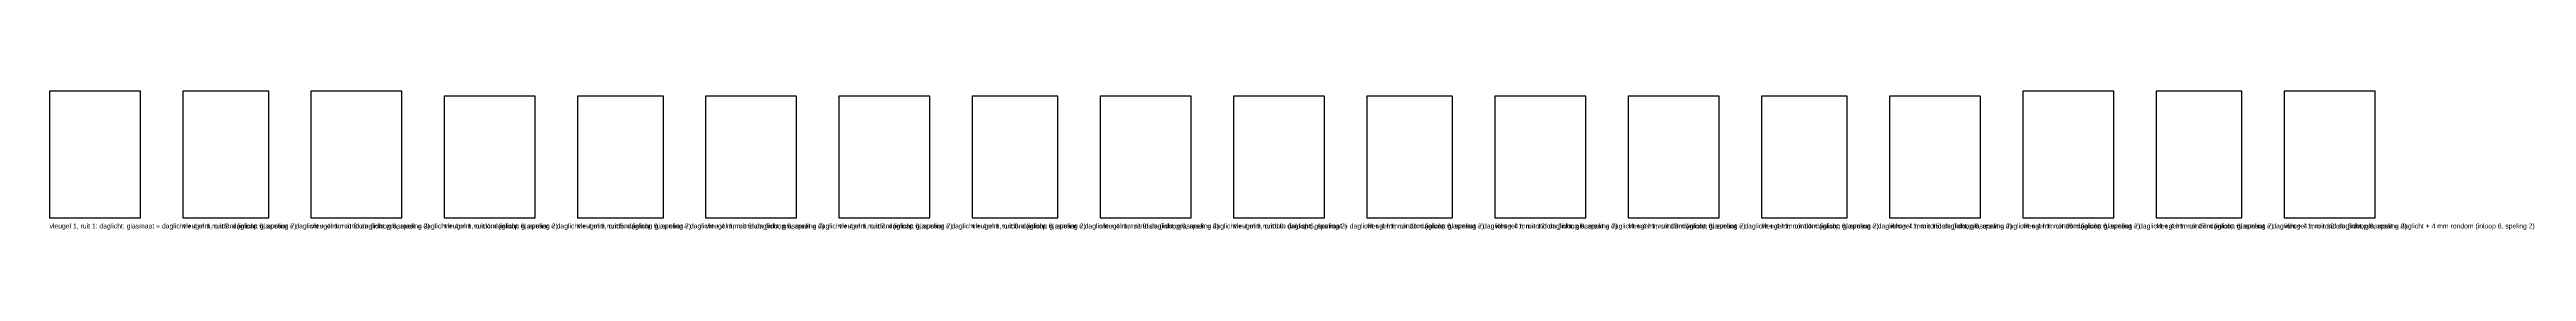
# Model space of a CAD drawing. Header units: millimetres. Extents: x 0 to 7042, y -34 to 362.
import ezdxf

# ---------------------------------------------------------------- set-up
doc = ezdxf.new("R2010")
doc.units = ezdxf.units.MM

msp = doc.modelspace()

# ---------------------------------------------------------------- linework, layer by layer
at = {"layer": 'DAGLICHT'}
for p, q in [((259, 361.8333), (0, 361.8333)), ((0, 361.8333), (0, 0)), ((259, 0), (259, 361.8333)), ((623, 361.8333), (379, 361.8333)), ((379, 361.8333), (379, 0)), ((623, 0), (623, 361.8333)), ((1002, 361.8333), (743, 361.8333)), ((743, 361.8333), (743, 0)), ((1002, 0), (1002, 361.8333)), ((5869, 361.8333), (5610, 361.8333)), ((5610, 361.8333), (5610, 0)), ((5869, 0), (5869, 361.8333)), ((6233, 361.8333), (5989, 361.8333)), ((5989, 361.8333), (5989, 0)), ((6233, 0), (6233, 361.8333)), ((6612, 361.8333), (6353, 361.8333)), ((6353, 361.8333), (6353, 0)), ((6612, 0), (6612, 361.8333)), ((1381, 346.8333), (1122, 346.8333)), ((1122, 346.8333), (1122, 0)), ((1381, 0), (1381, 346.8333)), ((1745, 346.8333), (1501, 346.8333)), ((1501, 346.8333), (1501, 0)), ((1745, 0), (1745, 346.8333)), ((2124, 346.8333), (1865, 346.8333)), ((1865, 346.8333), (1865, 0)), ((2124, 0), (2124, 346.8333)), ((2503, 346.8333), (2244, 346.8333)), ((2244, 346.8333), (2244, 0)), ((2503, 0), (2503, 346.8333)), ((2867, 346.8333), (2623, 346.8333)), ((2623, 346.8333), (2623, 0)), ((2867, 0), (2867, 346.8333)), ((3246, 346.8333), (2987, 346.8333)), ((2987, 346.8333), (2987, 0)), ((3246, 0), (3246, 346.8333)), ((3625, 346.8333), (3366, 346.8333)), ((3366, 346.8333), (3366, 0)), ((3625, 0), (3625, 346.8333)), ((3989, 346.8333), (3745, 346.8333)), ((3745, 346.8333), (3745, 0)), ((3989, 0), (3989, 346.8333)), ((4368, 346.8333), (4109, 346.8333)), ((4109, 346.8333), (4109, 0)), ((4368, 0), (4368, 346.8333)), ((4747, 346.8333), (4488, 346.8333)), ((4488, 346.8333), (4488, 0)), ((4747, 0), (4747, 346.8333)), ((5111, 346.8333), (4867, 346.8333)), ((4867, 346.8333), (4867, 0)), ((5111, 0), (5111, 346.8333)), ((5490, 346.8333), (5231, 346.8333)), ((5231, 346.8333), (5231, 0)), ((5490, 0), (5490, 346.8333)), ((0, 0), (259, 0)), ((379, 0), (623, 0)), ((743, 0), (1002, 0)), ((1122, 0), (1381, 0)), ((1501, 0), (1745, 0)), ((1865, 0), (2124, 0)), ((2244, 0), (2503, 0)), ((2623, 0), (2867, 0)), ((2987, 0), (3246, 0)), ((3366, 0), (3625, 0)), ((3745, 0), (3989, 0)), ((4109, 0), (4368, 0)), ((4488, 0), (4747, 0)), ((4867, 0), (5111, 0)), ((5231, 0), (5490, 0)), ((5610, 0), (5869, 0)), ((5989, 0), (6233, 0)), ((6353, 0), (6612, 0))]:
    msp.add_line(p, q, dxfattribs=at)

# ---------------------------------------------------------------- texts
at = {"layer": 'TEKST'}
for s, p in [('vleugel 1, ruit 1: daglicht; glasmaat = daglicht + 4 mm rondom (inloop 6, speling 2)', (0, -30)), ('vleugel 1, ruit 2: daglicht; glasmaat = daglicht + 4 mm rondom (inloop 6, speling 2)', (379, -30)), ('vleugel 1, ruit 3: daglicht; glasmaat = daglicht + 4 mm rondom (inloop 6, speling 2)', (743, -30)), ('vleugel 1, ruit 4: daglicht; glasmaat = daglicht + 4 mm rondom (inloop 6, speling 2)', (1122, -30)), ('vleugel 1, ruit 5: daglicht; glasmaat = daglicht + 4 mm rondom (inloop 6, speling 2)', (1501, -30)), ('vleugel 1, ruit 6: daglicht; glasmaat = daglicht + 4 mm rondom (inloop 6, speling 2)', (1865, -30)), ('vleugel 1, ruit 7: daglicht; glasmaat = daglicht + 4 mm rondom (inloop 6, speling 2)', (2244, -30)), ('vleugel 1, ruit 8: daglicht; glasmaat = daglicht + 4 mm rondom (inloop 6, speling 2)', (2623, -30)), ('vleugel 1, ruit 9: daglicht; glasmaat = daglicht + 4 mm rondom (inloop 6, speling 2)', (2987, -30)), ('vleugel 1, ruit 10: daglicht; glasmaat = daglicht + 4 mm rondom (inloop 6, speling 2)', (3366, -30)), ('vleugel 1, ruit 11: daglicht; glasmaat = daglicht + 4 mm rondom (inloop 6, speling 2)', (3745, -30)), ('vleugel 1, ruit 12: daglicht; glasmaat = daglicht + 4 mm rondom (inloop 6, speling 2)', (4109, -30)), ('vleugel 1, ruit 13: daglicht; glasmaat = daglicht + 4 mm rondom (inloop 6, speling 2)', (4488, -30)), ('vleugel 1, ruit 14: daglicht; glasmaat = daglicht + 4 mm rondom (inloop 6, speling 2)', (4867, -30)), ('vleugel 1, ruit 15: daglicht; glasmaat = daglicht + 4 mm rondom (inloop 6, speling 2)', (5231, -30)), ('vleugel 1, ruit 16: daglicht; glasmaat = daglicht + 4 mm rondom (inloop 6, speling 2)', (5610, -30)), ('vleugel 1, ruit 17: daglicht; glasmaat = daglicht + 4 mm rondom (inloop 6, speling 2)', (5989, -30)), ('vleugel 1, ruit 18: daglicht; glasmaat = daglicht + 4 mm rondom (inloop 6, speling 2)', (6353, -30))]:
    msp.add_text(s, height=14, dxfattribs=at).set_placement(p)

doc.saveas('drawing.dxf')
